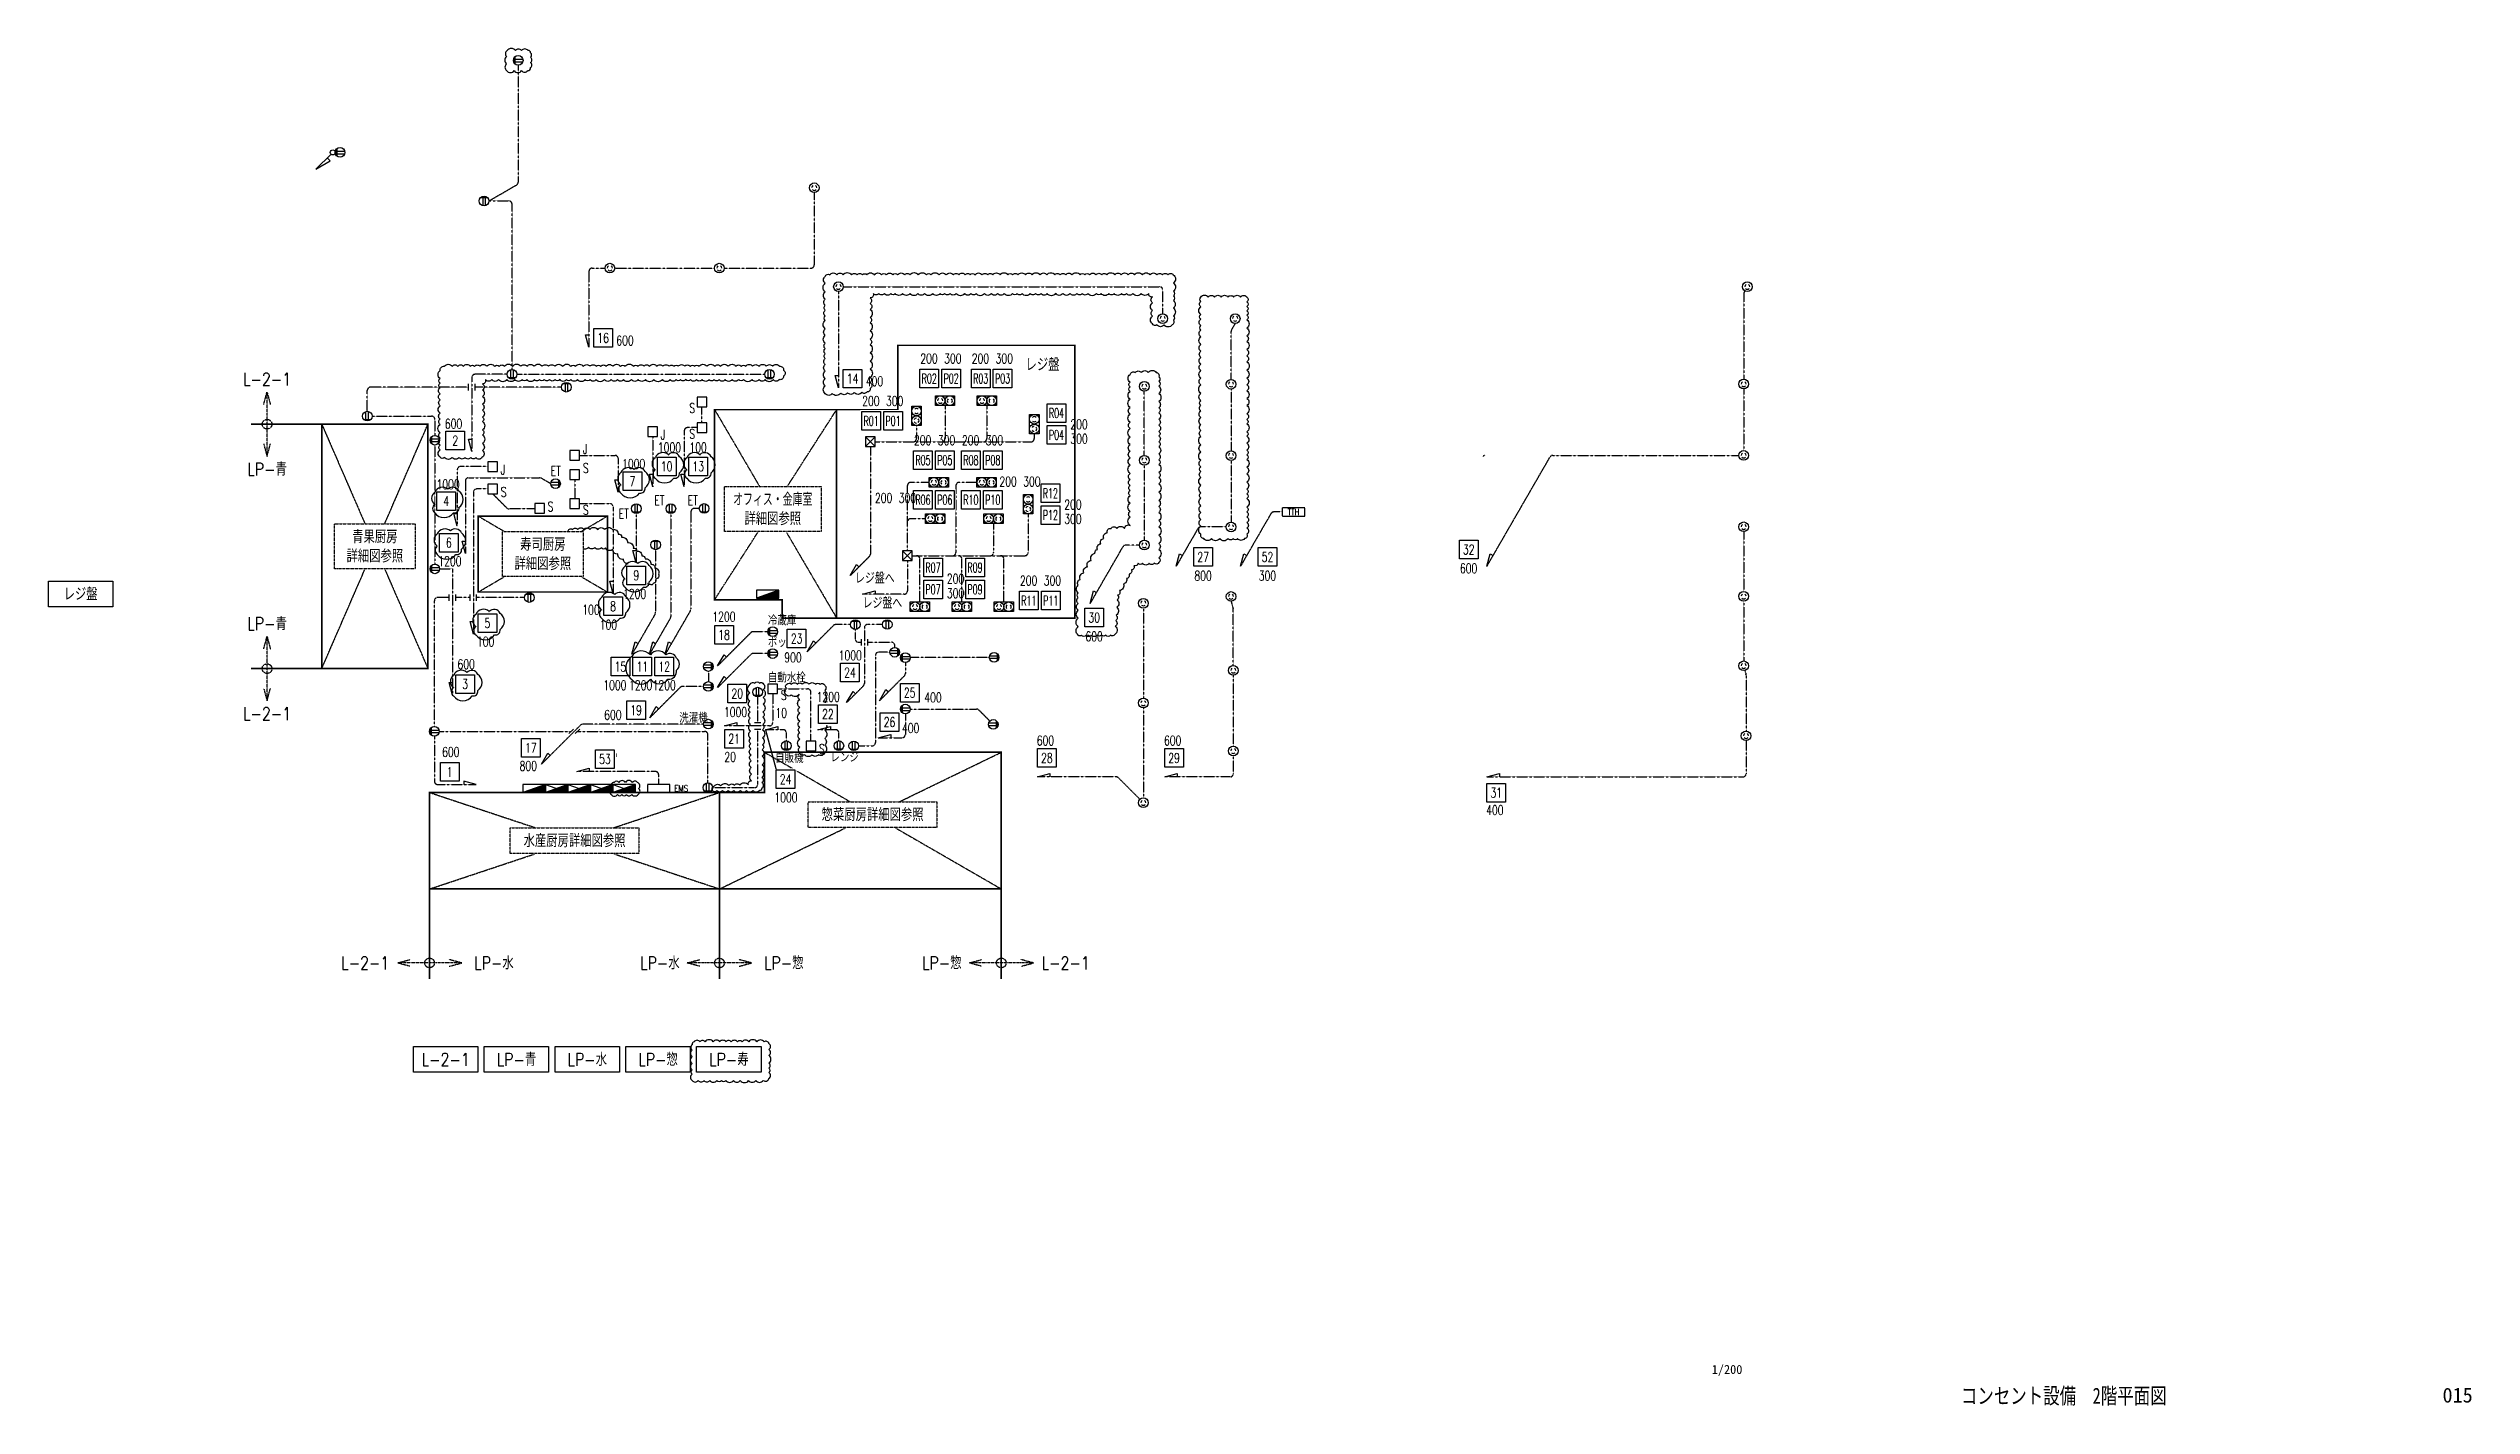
# Model space of a CAD drawing. Header units: millimetres. Extents: x 10577 to 176607, y 1464 to 57550.
# Drawn here: x 101308 to 176607, y 1464 to 43657 of the extents above; entities that cross this region are included whole.
import ezdxf
from ezdxf.enums import TextEntityAlignment as Align

# ---------------------------------------------------------------- set-up
doc = ezdxf.new("R2010")
doc.units = ezdxf.units.MM
doc.header["$LTSCALE"] = 0.2
doc.set_wipeout_variables(frame=1)
for name, pattern in [('CENTER', [50.8, 31.75, -6.35, 6.35, -6.35]), ('HIDDEN', [9.525, 6.35, -3.175]), ('PHANTOM', [63.5, 31.75, -6.35, 6.35, -6.35, 6.35, -6.35])]:
    doc.linetypes.add(name, pattern=pattern)
for name, color, linetype in [('1-回路番号', 4, 'Continuous'), ('1_シンボル', 2, 'Continuous'), ('1_強調文字', 4, 'Continuous'), ('1_文字', 3, 'Continuous'), ('1_配線_1', 1, 'Continuous'), ('1_配線_4', 1, 'CENTER'), ('1_電源区画', 4, 'PHANTOM'), ('枠内記述', 3, 'Continuous')]:
    doc.layers.add(name, color=color, linetype=linetype)
doc.layers.add('1_容量', color=170, linetype='Continuous', plot=False)
doc.layers.add('1_追加変更', color=10, linetype='Continuous', plot=False)
doc.styles.get("Standard").update_dxf_attribs({"font": 'simplex.shx', "width": 0.8, "bigfont": 'extfont2.shx'})
doc.styles.add('ゴシック', font='MS Gothic.ttf', dxfattribs={"height": 4})

msp = doc.modelspace()

# ---------------------------------------------------------------- texts
at = {"layer": '1_シンボル', "color": 7, "width": 0.8}
for s, p in [('TTH', (140000, 29245)), ('EMS', (120971, 20650))]:
    msp.add_text(s, height=200, dxfattribs=at).set_placement(p, align=Align.MIDDLE)
at = {"layer": '1_容量', "width": 0.7}
for s, p in [('200', (126991, 29533)), ('冷蔵庫', (123665, 25720)), ('ポット', (123665, 25042)), ('自動水栓', (123665, 23945)), ('洗濯機', (120911, 22693)), ('10', (123899, 22850)), ('自販機', (123891, 21445)), ('レンジ', (125608, 21467))]:
    msp.add_text(s, height=300, dxfattribs=at).set_placement(p)
at = {"layer": '1_強調文字', "width": 0.8}
for s, p in [('レジ盤', (102308, 26692)), ('L-2-1', (113651, 12225)), ('LP-青', (115851, 12225)), ('LP-水', (118051, 12225)), ('LP-惣', (120251, 12225)), ('LP-寿', (122451, 12225))]:
    msp.add_text(s, height=400, dxfattribs=at).set_placement(p, align=Align.MIDDLE_CENTER)
at = {"layer": '1_文字'}
for s, height, width, p in [('S', 300, 0.7, (121224, 32325)), ('J', 300, 0.7, (120335, 31495)), ('S', 300, 0.7, (121224, 31525)), ('J', 300, 0.7, (117914, 31056)), ('J', 300, 0.7, (115363, 30407)), ('S', 300, 0.7, (117915, 30463)), ('S', 300, 0.7, (115364, 29718)), ('S', 300, 0.7, (116820, 29263)), ('S', 300, 0.7, (117915, 29162)), ('レジ盤へ', 350, 0.8, (126372, 27016)), ('レジ盤へ', 350, 0.8, (126608, 26242)), ('S', 300, 0.7, (124066, 23405)), ('S', 300, 0.7, (125251, 21731))]:
    msp.add_text(s, height=height, dxfattribs=dict(at, width=width)).set_placement(p)
at = {"layer": '1_文字', "width": 0.7}
for p in [(116915, 30524), (120137, 29604), (121172, 29609), (119026, 29192)]:
    msp.add_text('ET', height=300, dxfattribs=at).set_placement(p, align=Align.MIDDLE_LEFT)
at = {"layer": '1_電源区画', "width": 0.8}
for s, p in [('レジ盤', (132200, 33826)), ('L-2-1', (108101, 33375)), ('LP-青', (108101, 30575)), ('LP-青', (108101, 25775)), ('L-2-1', (108101, 22975)), ('L-2-1', (111151, 15225)), ('LP-水', (115151, 15225)), ('LP-水', (120308, 15225)), ('LP-惣', (124158, 15225)), ('LP-惣', (129068, 15225)), ('L-2-1', (132918, 15225))]:
    msp.add_text(s, height=400, dxfattribs=at).set_placement(p, align=Align.MIDDLE_CENTER)
at = {"layer": '枠内記述', "linetype": 'ByBlock', "lineweight": -2, "style": 'ゴシック'}
msp.add_text('1/200', height=280, dxfattribs=at).set_placement((152995, 2447))
at = {"layer": '枠内記述', "linetype": 'ByBlock', "lineweight": -2, "style": 'ゴシック', "width": 0.75}
msp.add_text('コンセント設備\u30002階平面図', height=500, dxfattribs=at).set_placement((163935, 1769), align=Align.MIDDLE_CENTER)
at = {"layer": '枠内記述', "style": 'ゴシック'}
msp.add_text('015', height=460, dxfattribs=at).set_placement((175705, 1558))

# ---------------------------------------------------------------- blocks, each defined once
blk = doc.blocks.new('L-電灯分電盤')
at = {"linetype": 'ByBlock'}
h = blk.add_hatch(dxfattribs=at)
h.set_pattern_fill('LINE', color=0, style=0)
h.set_pattern_definition([(0, (-9550, -23375), (0, 3.175), [])])
h.paths.add_polyline_path([(350, 250), (-350, 0), (350, 0)])
at = {"color": 0, "linetype": 'ByBlock'}
for p, q in [((350, 250), (-350, 0)), ((350, 250), (-350, 250)), ((-350, 250), (-350, 0)), ((-350, 0), (350, 0)), ((350, 0), (350, 250))]:
    blk.add_line(p, q, dxfattribs=at)
blk = doc.blocks.new('B-電灯動力盤 A')
at = {"linetype": 'ByBlock'}
h = blk.add_hatch(dxfattribs=at)
h.set_pattern_fill('LINE', color=0, style=0)
h.set_pattern_definition([(0, (-9500, -23375), (0, 3.175), [])])
h.paths.add_polyline_path([(350, 250), (-350, 0), (350, 0)])
at = {"color": 0, "linetype": 'ByBlock', "lineweight": -2}
blk.add_line((-350, 250), (350, 0), dxfattribs=at)
at = {"color": 0, "linetype": 'ByBlock'}
for p, q in [((350, 250), (-350, 0)), ((350, 250), (-350, 250)), ((-350, 250), (-350, 0)), ((-350, 0), (350, 0)), ((350, 0), (350, 250))]:
    blk.add_line(p, q, dxfattribs=at)
blk = doc.blocks.new('O-ｺﾝｾﾝﾄ抜け止め')
at = {"color": 0, "linetype": 'ByBlock'}
blk.add_circle((0, 0), 150, dxfattribs=at)
for start, end in [(135, 225), (315, 45)]:
    blk.add_arc((0, 0), 80, start, end, dxfattribs=at)
blk = doc.blocks.new('O-ｺﾝｾﾝﾄ引掛け3PE付')
at = {"color": 0, "linetype": 'ByBlock'}
blk.add_circle((0, 150), 150, dxfattribs=at)
for start, end in [(120, 180), (225, 315), (0, 60)]:
    blk.add_arc((0, 150), 80, start, end, dxfattribs=at)
blk = doc.blocks.new('C-ﾌﾟﾙﾎﾞｯｸｽ')
at = {"color": 0, "linetype": 'ByBlock'}
for p, q in [((-150, 150), (150, -150)), ((150, 150), (-150, -150))]:
    blk.add_line(p, q, dxfattribs=at)
blk.add_lwpolyline([(-150, -150), (150, -150), (150, 150), (-150, 150)], close=True, dxfattribs=at)
blk = doc.blocks.new('O-ｺﾝｾﾝﾄW')
at = {"linetype": 'ByBlock'}
blk.add_hatch(color=0, dxfattribs=at).paths.add_polyline_path([(112, 50), (-112, 50, 0.447214)])
at = {"color": 0, "linetype": 'ByBlock'}
for p, q in [((-112, 50), (112, 50)), ((-40, 50), (-40, 295)), ((40, 50), (40, 295))]:
    blk.add_line(p, q, dxfattribs=at)
blk.add_circle((0, 150), 150, dxfattribs=at)
blk = doc.blocks.new('C-ｼﾞｬﾝｸｼｮﾝﾎﾞｯｸｽ')
at = {"color": 0, "linetype": 'ByBlock'}
blk.add_lwpolyline([(-150, -150), (150, -150), (150, 150), (-150, 150)], close=True, dxfattribs=at)
blk = doc.blocks.new('C-立上り')
at = {"color": 0, "linetype": 'ByBlock'}
blk.add_line((54, 54), (521, 521), dxfattribs=at)
blk.add_lwpolyline([(521, 521), (81, 267), (174, 174)], dxfattribs=at)
blk.add_circle((0, 0), 77, dxfattribs=at)

# ---------------------------------------------------------------- linework, layer by layer
at = {"layer": '1_シンボル'}
for points in [[(128133, 31935), (128133, 32535), (128433, 32535), (128433, 31935)], [(128869, 32855), (129469, 32855), (129469, 32555), (128869, 32555)], [(130168, 32855), (130768, 32855), (130768, 32555), (130168, 32555)], [(131793, 31680), (131793, 32280), (132093, 32280), (132093, 31680)], [(128673, 30315), (129273, 30315), (129273, 30015), (128673, 30015)], [(130163, 30315), (130763, 30315), (130763, 30015), (130163, 30015)], [(131603, 29187), (131603, 29787), (131903, 29787), (131903, 29187)], [(128562, 29187), (129162, 29187), (129162, 28887), (128562, 28887)], [(130377, 29185), (130977, 29185), (130977, 28885), (130377, 28885)], [(128087, 26447), (128687, 26447), (128687, 26147), (128087, 26147)], [(129392, 26447), (129992, 26447), (129992, 26147), (129392, 26147)], [(130697, 26447), (131297, 26447), (131297, 26147), (130697, 26147)]]:
    msp.add_lwpolyline(points, close=True, dxfattribs=at)
at = {"layer": '1_シンボル', "color": 7, "linetype": 'HIDDEN'}
for points in [[(139650, 29120), (140350, 29120), (140350, 29370), (139650, 29370)], [(119921, 20525), (120621, 20525), (120621, 20775), (119921, 20775)]]:
    msp.add_lwpolyline(points, close=True, dxfattribs=at)
at = {"layer": '1_強調文字'}
for points in [[(101308, 27092), (103308, 27092), (103308, 26292), (101308, 26292)], [(112651, 12625), (114651, 12625), (114651, 11825), (112651, 11825)], [(114851, 12625), (116851, 12625), (116851, 11825), (114851, 11825)], [(117051, 12625), (119051, 12625), (119051, 11825), (117051, 11825)], [(119251, 12625), (121251, 12625), (121251, 11825), (119251, 11825)], [(121451, 12625), (123451, 12625), (123451, 11825), (121451, 11825)]]:
    msp.add_lwpolyline(points, close=True, dxfattribs=at)
at = {"layer": '1_追加変更'}
for points in [[(115547, 42968, 0.520567), (115782, 42968, 0.520567), (116013, 42968, 0.520567), (116198, 42968, 0.520567), (116287, 43062, 0.520567), (116287, 43218, 0.520567), (116287, 43382, 0.520567), (116287, 43523, 0.520567), (116213, 43589, 0.520567), (116005, 43589, 0.520567), (115822, 43589, 0.520567), (115561, 43589, 0.520567), (115547, 43409, 0.520567), (115547, 43176, 0.520567)], [(121311, 11572, 0.520567), (121500, 11572, 0.520567), (121678, 11572, 0.520567), (121861, 11572, 0.520567), (122076, 11572, 0.520567), (122220, 11572, 0.520567), (122360, 11572, 0.520567), (122600, 11572, 0.520567), (122805, 11572, 0.520567), (123064, 11572, 0.520567), (123288, 11572, 0.520567), (123521, 11572, 0.520567), (123699, 11629, 0.520567), (123699, 11817, 0.520567), (123699, 11955, 0.520567), (123699, 12110, 0.520567), (123699, 12346, 0.520567), (123699, 12532, 0.520567), (123699, 12723, 0.520567), (123549, 12771, 0.520567), (123323, 12771, 0.520567), (123071, 12771, 0.520567), (122863, 12771, 0.520567), (122719, 12771, 0.520567), (122522, 12771, 0.520567), (122364, 12771, 0.520567), (122167, 12771, 0.520567), (121967, 12771, 0.520567), (121711, 12771, 0.520567), (121556, 12771, 0.520567), (121371, 12771, 0.520567), (121311, 12680, 0.520567), (121311, 12513, 0.520567), (121311, 12317, 0.520567), (121311, 12096, 0.520567), (121311, 11905, 0.520567), (121311, 11768, 0.520567)]]:
    msp.add_lwpolyline(points, format="xyb", close=True, dxfattribs=at)
for points in [[(117456, 28184, -0.520567), (117456, 28413, -0.520567), (117456, 28664, -0.520567), (117596, 28702, -0.520567), (117752, 28702, -0.520567), (117949, 28702, -0.520567), (118135, 28702, -0.520567), (118374, 28702, -0.520567), (118598, 28702, -0.520567), (118831, 28702, -0.520567), (119013, 28554, -0.520567), (119118, 28458, -0.520567), (119297, 28293, -0.520567), (119483, 28120, -0.520567), (119587, 28025, -0.520567), (119743, 27881, -0.520567), (119846, 27786, -0.520567), (120026, 27619, -0.520567), (120154, 27501, -0.520567), (120268, 27320, -0.520567), (120174, 27157, -0.520567), (120097, 27023, -0.520567), (120018, 26989, -0.520567), (119883, 27116, -0.520567), (119733, 27256, -0.520567), (119598, 27383, -0.520567), (119430, 27541, -0.520567), (119316, 27647, -0.520567), (119179, 27775, -0.520567), (119004, 27940, -0.520567), (118848, 28086, -0.520567), (118619, 28126, -0.520567), (118483, 28133, -0.520567), (118284, 28143, -0.520567), (118093, 28152, -0.520567), (117830, 28166, -0.520567), (117632, 28176, -0.520567), (117456, 28184, -0.520567)], [(124239, 23550, -0.520567), (124239, 23763, -0.520567), (124251, 23889, -0.520567), (124397, 23889, -0.520567), (124578, 23889, -0.520567), (124734, 23889, -0.520567), (124942, 23889, -0.520567), (125141, 23889, -0.520567), (125290, 23889, -0.520567), (125430, 23856, -0.520567), (125430, 23696, -0.520567), (125430, 23560, -0.520567), (125430, 23327, -0.520567), (125430, 23187, -0.520567), (125430, 23053, -0.520567), (125430, 22898, -0.520567), (125430, 22714, -0.520567), (125430, 22465, -0.520567), (125430, 22203, -0.520567), (125430, 21996, -0.520567), (125430, 21761, -0.520567), (125234, 21699, -0.520567), (125034, 21699, -0.520567), (124810, 21698, -0.520567), (124653, 21775, -0.520567), (124653, 21932, -0.520567), (124653, 22187, -0.520567), (124653, 22388, -0.520567), (124653, 22551, -0.520567), (124653, 22740, -0.520567), (124653, 22993, -0.520567), (124653, 23169, -0.520567), (124653, 23414, -0.520567), (124640, 23580, -0.520567), (124384, 23561, -0.520567), (124239, 23550, -0.520567)]]:
    msp.add_lwpolyline(points, format="xyb", dxfattribs=at)
at = {"layer": '1_配線_1'}
for p, q in [((114365, 33025), (114365, 33225)), ((114565, 33025), (114565, 33225)), ((113765, 26485), (113765, 26685)), ((113965, 26485), (113965, 26685)), ((126562, 25295), (126562, 25095)), ((126762, 25295), (126762, 25095)), ((117478, 22354), (117620, 22496)), ((117678, 22354), (117820, 22496))]:
    msp.add_line(p, q, dxfattribs=at)
for points in [[(118104, 34366), (118001, 34752), (118104, 34752)], [(125858, 33100), (125754, 33486), (125858, 33486)], [(114465, 31125), (114361, 31511), (114465, 31511)], [(119014, 29859), (118911, 30245), (119014, 30245)], [(121065, 30032), (120961, 30419), (121065, 30419)], [(114263, 27951), (114160, 28337), (114263, 28337)], [(119576, 27665), (119472, 28052), (119576, 28052)], [(136351, 27557), (136454, 27943), (136544, 27892)], [(126222, 27266), (126422, 27612), (126495, 27539)], [(118853, 26704), (118749, 27090), (118853, 27090)], [(126608, 26692), (126995, 26796), (126995, 26692)], [(124883, 24896), (125083, 25243), (125156, 25170)], [(122104, 24463), (122304, 24809), (122377, 24736)], [(122104, 23784), (122304, 24131), (122377, 24058)], [(113865, 23553), (113761, 23940), (113865, 23940)], [(126111, 23317), (126311, 23663), (126384, 23590)], [(127134, 23377), (127334, 23724), (127408, 23650)], [(119997, 22849), (120197, 23195), (120270, 23122)], [(122315, 22597), (122701, 22700), (122701, 22597)], [(123589, 22477), (123976, 22581), (123976, 22477)], [(125221, 22477), (125607, 22581), (125607, 22477)], [(127096, 22228), (127482, 22331), (127482, 22228)], [(116626, 21402), (116826, 21748), (116899, 21675)], [(118556, 21637), (118942, 21740), (118942, 21637)], [(132044, 21007), (132431, 21111), (132431, 21007)], [(135998, 21007), (136384, 21111), (136384, 21007)], [(146009, 21007), (146395, 21111), (146395, 21007)], [(114601, 20775), (114215, 20878), (114215, 20775)]]:
    msp.add_lwpolyline(points, dxfattribs=at)
at = {"layer": '1_配線_4'}
for p, q in [((115905, 43135), (115905, 39499)), ((114993, 38915), (115855, 39413)), ((125105, 39175), (125105, 36927)), ((114993, 38915), (115615, 38915)), ((115715, 33675), (115715, 38815)), ((118104, 36727), (118104, 34366)), ((118204, 36827), (118604, 36827)), ((118904, 36827), (122004, 36827)), ((122304, 36827), (125005, 36827)), ((126008, 36250), (135835, 36250)), ((135935, 35408), (135935, 36150)), ((125858, 36100), (125858, 33100)), ((153988, 36024), (153988, 33372)), ((154028, 36120), (154001, 36074)), ((138059, 33367), (138059, 34861)), ((138186, 35108), (138072, 34911)), ((114465, 33425), (114465, 31125)), ((115565, 33525), (114565, 33525)), ((115865, 33525), (123565, 33525)), ((111215, 32375), (111215, 33025)), ((114365, 33125), (111315, 33125)), ((117250, 33125), (114565, 33125)), ((121615, 32017), (121615, 32517)), ((129169, 32555), (129169, 31527)), ((130468, 32555), (130468, 31527)), ((135362, 31003), (135362, 33000)), ((138059, 33067), (138059, 31148)), ((153988, 33072), (153988, 31154)), ((111365, 32225), (113215, 32225)), ((113315, 32125), (113315, 31627)), ((121065, 31767), (121065, 30032)), ((121465, 31867), (121165, 31867)), ((128283, 31935), (128283, 31527)), ((131943, 31680), (131943, 31527)), ((113315, 31327), (113315, 27627)), ((117814, 31006), (118914, 31006)), ((119014, 30906), (119014, 29859)), ((126850, 31277), (126850, 27935)), ((127000, 31427), (131843, 31427)), ((148057, 31004), (153838, 31004)), ((114963, 30657), (114113, 30657)), ((114363, 30309), (116569, 30309)), ((116915, 30124), (116619, 30295)), ((117664, 30255), (117664, 29654)), ((128673, 30165), (128103, 30165)), ((130163, 30165), (129608, 30165)), ((135362, 30703), (135362, 28367)), ((138059, 30848), (138059, 28930)), ((114513, 29860), (114513, 25451)), ((114963, 29960), (114613, 29960)), ((115113, 29810), (115554, 29369)), ((118853, 29404), (118853, 26704)), ((128003, 28037), (128003, 30065)), ((129508, 30065), (129508, 27987)), ((116419, 29340), (115625, 29340)), ((119576, 29200), (119576, 27665)), ((120650, 29200), (120650, 26001)), ((121274, 29255), (121274, 26233)), ((121534, 29355), (121374, 29355)), ((128562, 29037), (128103, 29037)), ((130677, 28885), (130677, 27985)), ((131753, 29187), (131753, 27987)), ((137028, 28730), (136351, 27557)), ((137909, 28780), (137115, 28780)), ((139297, 29195), (138351, 27557)), ((139650, 29245), (139383, 29245)), ((153988, 28635), (153988, 26774)), ((126821, 27865), (126222, 27266)), ((128153, 27887), (131653, 27887)), ((135212, 28217), (134789, 28217)), ((113465, 27477), (113865, 27477)), ((113865, 27477), (113865, 23553)), ((128003, 27737), (128003, 26792)), ((128387, 26447), (128387, 27787)), ((129692, 26447), (129692, 27787)), ((130997, 26447), (130997, 27787)), ((113301, 22575), (113301, 26485)), ((113765, 26585), (113401, 26585)), ((114413, 26585), (113965, 26585)), ((116100, 26585), (114613, 26585)), ((127903, 26692), (126608, 26692)), ((138059, 26469), (138122, 26232)), ((153988, 26474), (153988, 24613)), ((120164, 26079), (119437, 24820)), ((120636, 25951), (119983, 24820)), ((121260, 26183), (120473, 24820)), ((126232, 25745), (125773, 25745)), ((126662, 25647), (126662, 23909)), ((127224, 25747), (126762, 25747)), ((135332, 26257), (135333, 23457)), ((138126, 24472), (138126, 26206)), ((123665, 25523), (123206, 25523)), ((126382, 25595), (126382, 25295)), ((126482, 25195), (126562, 25195)), ((126762, 25195), (127508, 25195)), ((127458, 24885), (127106, 24885)), ((127608, 25035), (127608, 25095)), ((121815, 24290), (121815, 23970)), ((123665, 24845), (123206, 24845)), ((127134, 23377), (127907, 24150)), ((127936, 24565), (127936, 24220)), ((130545, 24726), (128086, 24726)), ((138126, 24172), (138126, 21966)), ((154027, 24318), (154058, 24200)), ((154062, 24174), (154062, 22436)), ((123815, 23597), (123815, 22697)), ((123965, 23747), (124900, 23747)), ((125000, 22123), (125000, 23647)), ((126632, 23838), (126111, 23317)), ((121664, 22650), (117915, 22650)), ((123715, 22597), (122315, 22597)), ((127936, 22967), (127936, 22328)), ((128086, 23117), (130149, 23117)), ((130562, 22746), (130220, 23088)), ((135332, 23157), (135333, 20357)), ((117749, 22425), (121700, 22425)), ((121800, 20825), (121800, 22325)), ((123347, 22497), (123347, 20775)), ((124139, 22477), (123589, 22477)), ((124239, 22127), (124239, 22377)), ((125771, 22477), (125221, 22477)), ((126483, 21975), (126906, 21975)), ((127096, 22228), (127836, 22228)), ((154062, 22136), (154062, 21107)), ((120171, 21175), (117724, 21175)), ((138126, 21666), (138126, 21107)), ((120271, 20775), (120271, 21075)), ((121950, 20675), (123247, 20675)), ((134491, 21007), (132044, 21007)), ((135227, 20313), (134562, 20978)), ((138026, 21007), (135998, 21007)), ((146009, 21007), (153962, 21007))]:
    msp.add_line(p, q, dxfattribs=at)
for centre, start, end in [((115805, 39499), 300, 0), ((115615, 38815), 0, 90), ((125005, 36927), 270, 0), ((118204, 36727), 90, 180), ((135835, 36150), 0, 90), ((154088, 36024), 150, 180), ((138159, 34861), 150, 180), ((114565, 33425), 90, 180), ((111315, 33025), 90, 180), ((113215, 32125), 0, 90), ((121165, 31767), 90, 180), ((118914, 30906), 0, 90), ((128183, 31527), 270, 0), ((129069, 31527), 270, 0), ((130368, 31527), 270, 0), ((131843, 31527), 270, 0), ((145959, 30904), 90, 135), ((148057, 30904), 90, 150), ((114113, 30557), 90, 180), ((116569, 30209), 60, 90), ((128103, 30065), 90, 180), ((129608, 30065), 90, 180), ((114613, 29860), 90, 180), ((115625, 29440), 225, 270), ((121374, 29255), 90, 180), ((128103, 28937), 90, 180), ((137115, 28680), 90, 150), ((139383, 29145), 90, 150), ((126750, 27935), 315, 0), ((128287, 27787), 0, 90), ((129408, 27987), 270, 0), ((129592, 27787), 0, 90), ((130577, 27985), 270, 0), ((130897, 27787), 0, 90), ((131653, 27987), 270, 0), ((134789, 28117), 90, 150), ((113401, 26485), 90, 180), ((127903, 26792), 270, 0), ((120077, 26129), 330, 0), ((120550, 26001), 330, 0), ((121174, 26233), 330, 0), ((125773, 25645), 90, 135), ((126762, 25647), 90, 180), ((138026, 26206), 0, 15), ((123206, 25423), 90, 135), ((126482, 25295), 180, 270), ((127106, 24785), 90, 180), ((127508, 25095), 0, 90), ((123206, 24745), 90, 135), ((127836, 24220), 315, 0), ((153962, 24174), 0, 15), ((124900, 23647), 0, 90), ((126562, 23909), 315, 0), ((117915, 22550), 90, 135), ((123715, 22697), 270, 0), ((130149, 23017), 45, 90), ((121700, 22325), 0, 90), ((124139, 22377), 0, 90), ((127836, 22328), 270, 0), ((120171, 21075), 0, 90), ((138026, 21107), 270, 0), ((153962, 21107), 270, 0), ((123247, 20775), 270, 0), ((134491, 20907), 45, 90)]:
    msp.add_arc(centre, 100, start, end, dxfattribs=at)
at = {"layer": '1_電源区画'}
for p, q in [((108101, 30975), (108101, 32975)), ((122009, 32427), (125800, 25947)), ((122009, 26517), (125800, 32426)), ((109800, 31975), (113101, 24375)), ((109800, 24375), (113101, 31975)), ((108101, 23375), (108101, 25375)), ((122163, 17525), (130918, 21775)), ((123558, 21775), (130918, 17525)), ((113151, 17525), (122163, 20525)), ((113151, 20525), (122163, 17525)), ((114151, 15225), (112151, 15225)), ((123158, 15225), (121158, 15225)), ((131918, 15225), (129918, 15225))]:
    msp.add_line(p, q, dxfattribs=at)
for points in [[(107997, 32589), (108101, 32975), (108204, 32589)], [(107997, 31361), (108101, 30975), (108204, 31361)], [(107997, 24988), (108101, 25375), (108204, 24988)], [(107997, 23761), (108101, 23375), (108204, 23761)], [(112537, 15121), (112151, 15225), (112537, 15328)], [(113765, 15121), (114151, 15225), (113765, 15328)], [(121545, 15121), (121158, 15225), (121545, 15328)], [(122772, 15121), (123158, 15225), (122772, 15328)], [(130304, 15121), (129918, 15225), (130304, 15328)], [(131532, 15121), (131918, 15225), (131532, 15328)]]:
    msp.add_lwpolyline(points, dxfattribs=at)
at = {"layer": '1_電源区画', "const_width": 50}
for points in [[(124108, 26517), (124108, 25947), (125800, 25947), (125800, 32426), (122009, 32427), (122009, 26517), (124108, 26517)], [(109800, 24375), (113101, 24375), (113101, 31975), (109800, 31975)], [(113151, 20525), (122163, 20525), (122163, 17525), (113151, 17525)]]:
    msp.add_lwpolyline(points, close=True, dxfattribs=at)
at = {"layer": '1_電源区画', "linetype": 'PHANTOM', "const_width": 50}
msp.add_lwpolyline([(118677, 26757), (114665, 26757), (114665, 29117), (118677, 29117)], close=True, dxfattribs=at)
at = {"layer": '1_電源区画', "const_width": 50}
msp.add_lwpolyline([(122158, 20525), (123558, 20525), (123558, 21775), (130918, 21775), (130918, 17525), (122163, 17525), (122163, 20525)], dxfattribs=at)
at = {"layer": '1_電源区画'}
for centre in [(108101, 31975), (108101, 24375), (113151, 15225), (122158, 15225), (130918, 15225)]:
    msp.add_circle(centre, 150, dxfattribs=at)

# ---------------------------------------------------------------- block references
at = {"layer": '1_シンボル'}
for name, p, rotation in [('O-ｺﾝｾﾝﾄW', (115755, 43285), 270), ('O-ｺﾝｾﾝﾄW', (110220, 40425), 270), ('O-ｺﾝｾﾝﾄW', (114843, 39065), 180), ('O-ｺﾝｾﾝﾄW', (117400, 33275), 180), ('O-ｺﾝｾﾝﾄ抜け止め', (128283, 32385), 90), ('O-ｺﾝｾﾝﾄW', (113165, 31477), 270), ('O-ｺﾝｾﾝﾄ抜け止め', (131943, 32130), 90), ('O-ｺﾝｾﾝﾄW', (117215, 30124), 90), ('O-ｺﾝｾﾝﾄ抜け止め', (131753, 29637), 90), ('O-ｺﾝｾﾝﾄW', (120177, 28373), 180), ('O-ｺﾝｾﾝﾄW', (113165, 27477), 270), ('O-ｺﾝｾﾝﾄW', (116250, 26735), 180), ('O-ｺﾝｾﾝﾄW', (123665, 25522), 269.9999999999999), ('O-ｺﾝｾﾝﾄW', (127374, 25897), 180), ('O-ｺﾝｾﾝﾄW', (123665, 24843), 269.9999999999999), ('O-ｺﾝｾﾝﾄW', (127786, 24715), 270), ('O-ｺﾝｾﾝﾄW', (130845, 24726), 89.99999999999999), ('O-ｺﾝｾﾝﾄW', (121965, 24440), 89.99999999999999), ('O-ｺﾝｾﾝﾄW', (121965, 23820), 89.99999999999999), ('O-ｺﾝｾﾝﾄW', (121965, 22650), 89.99999999999999), ('O-ｺﾝｾﾝﾄW', (127786, 23117), 270), ('O-ｺﾝｾﾝﾄW', (130818, 22640), 89.99999999999999), ('O-ｺﾝｾﾝﾄW', (113151, 22425), 270)]:
    msp.add_blockref(name, p, dxfattribs=dict(at, rotation=rotation))
at = {"layer": '1_シンボル', "linetype": 'ByBlock', "rotation": 180}
msp.add_blockref('C-立上り', (110143, 40425), dxfattribs=at)
at = {"layer": '1_シンボル', "lineweight": -2}
for p in [(125105, 39175), (118754, 36677), (122154, 36677), (125858, 36100), (154103, 36100), (135935, 35108), (138186, 35108), (135362, 33000), (138059, 33067), (153988, 33072), (129019, 32555), (130318, 32555), (135362, 30703), (138059, 30848), (153988, 30854), (128823, 30015), (130313, 30015), (128712, 28887), (130527, 28885), (138059, 28630), (153988, 28635), (135362, 28067), (128237, 26147), (129542, 26147), (130847, 26147), (135333, 26257), (138059, 26469), (153988, 26474), (138126, 24172), (153988, 24313), (135333, 23157), (138126, 21666), (154062, 22136), (135333, 20057)]:
    msp.add_blockref('O-ｺﾝｾﾝﾄ引掛け3PE付', p, dxfattribs=at)
at = {"layer": '1_シンボル'}
for name, p in [('O-ｺﾝｾﾝﾄW', (115715, 33375)), ('O-ｺﾝｾﾝﾄW', (123715, 33375)), ('C-ｼﾞｬﾝｸｼｮﾝﾎﾞｯｸｽ', (121615, 32667)), ('O-ｺﾝｾﾝﾄ抜け止め', (129319, 32705)), ('O-ｺﾝｾﾝﾄ抜け止め', (130618, 32705)), ('O-ｺﾝｾﾝﾄW', (111215, 32075)), ('C-ｼﾞｬﾝｸｼｮﾝﾎﾞｯｸｽ', (120085, 31745)), ('C-ｼﾞｬﾝｸｼｮﾝﾎﾞｯｸｽ', (121615, 31867)), ('C-ｼﾞｬﾝｸｼｮﾝﾎﾞｯｸｽ', (117664, 31006)), ('C-ｼﾞｬﾝｸｼｮﾝﾎﾞｯｸｽ', (115113, 30657)), ('C-ｼﾞｬﾝｸｼｮﾝﾎﾞｯｸｽ', (117664, 30405)), ('O-ｺﾝｾﾝﾄ抜け止め', (129123, 30165)), ('O-ｺﾝｾﾝﾄ抜け止め', (130613, 30165)), ('C-ｼﾞｬﾝｸｼｮﾝﾎﾞｯｸｽ', (115113, 29960)), ('C-ｼﾞｬﾝｸｼｮﾝﾎﾞｯｸｽ', (116569, 29355)), ('C-ｼﾞｬﾝｸｼｮﾝﾎﾞｯｸｽ', (117664, 29504)), ('O-ｺﾝｾﾝﾄW', (120649, 29200)), ('O-ｺﾝｾﾝﾄW', (121684, 29205)), ('O-ｺﾝｾﾝﾄ抜け止め', (129012, 29037)), ('O-ｺﾝｾﾝﾄ抜け止め', (130827, 29035)), ('O-ｺﾝｾﾝﾄ抜け止め', (128537, 26297)), ('O-ｺﾝｾﾝﾄ抜け止め', (129842, 26297)), ('O-ｺﾝｾﾝﾄ抜け止め', (131147, 26297)), ('O-ｺﾝｾﾝﾄW', (123347, 23495)), ('C-ｼﾞｬﾝｸｼｮﾝﾎﾞｯｸｽ', (123815, 23747)), ('O-ｺﾝｾﾝﾄW', (124239, 21827)), ('C-ｼﾞｬﾝｸｼｮﾝﾎﾞｯｸｽ', (125000, 21973)), ('O-ｺﾝｾﾝﾄW', (125871, 21827)), ('B-電灯動力盤 A', (117099, 20525)), ('B-電灯動力盤 A', (117799, 20525)), ('B-電灯動力盤 A', (118499, 20525)), ('B-電灯動力盤 A', (119199, 20525)), ('O-ｺﾝｾﾝﾄW', (121800, 20525))]:
    msp.add_blockref(name, p, dxfattribs=at)
at = {"layer": '1_シンボル', "lineweight": -2, "rotation": 90}
for p in [(128433, 32085), (132093, 31830), (131903, 29337)]:
    msp.add_blockref('O-ｺﾝｾﾝﾄ引掛け3PE付', p, dxfattribs=at)
at = {"layer": '1_シンボル', "lineweight": -3}
for p in [(126850, 31427), (128003, 27887)]:
    msp.add_blockref('C-ﾌﾟﾙﾎﾞｯｸｽ', p, dxfattribs=at)
at = {"layer": '1_シンボル', "linetype": 'ByBlock', "lineweight": -2}
for p in [(123658, 26567), (116399, 20525)]:
    msp.add_blockref('L-電灯分電盤', p, dxfattribs=at)
at = {"layer": '1_シンボル', "linetype": 'Continuous'}
for p, rotation in [((126382, 25895), 180), ((127758, 24885), 89.99999999999999)]:
    msp.add_blockref('O-ｺﾝｾﾝﾄW', p, dxfattribs=dict(at, rotation=rotation))
msp.add_blockref('O-ｺﾝｾﾝﾄW', (126333, 21825), dxfattribs=at)

msp.set_redraw_order([(e.dxf.handle, doc.entitydb.next_handle()) for e in msp.query("TEXT MTEXT ATTDEF DIMENSION ARC_DIMENSION")])  # texts and dimensions are drawn at this point

# ---------------------------------------------------------------- wipeouts: each hides what was drawn before it
for points in [[(145103, 28417), (145783, 28417), (145783, 27737), (145103, 27737)], [(132114, 26831), (132794, 26831), (132794, 26151), (132114, 26151)]]:
    msp.add_wipeout(points)

# ---------------------------------------------------------------- next in the draw order: linework, layer by layer
at = {"layer": '1-回路番号'}
for points in [[(145153, 28367), (145733, 28367), (145733, 27787), (145153, 27787)], [(132164, 26781), (132744, 26781), (132744, 26201), (132164, 26201)]]:
    msp.add_lwpolyline(points, close=True, dxfattribs=at)
at = {"layer": '1_配線_1'}
msp.add_lwpolyline([(146009, 27557), (146113, 27943), (146202, 27892)], dxfattribs=at)
at = {"layer": '1_配線_4'}
msp.add_line((146009, 27557), (147970, 30954), dxfattribs=at)

# ---------------------------------------------------------------- next in the draw order: texts
at = {"layer": '1-回路番号'}
for s, width, p in [('32', 0.7, (145443, 28077)), ('P11', 0.6, (132454, 26491))]:
    msp.add_text(s, height=300, dxfattribs=dict(at, width=width)).set_placement(p, align=Align.MIDDLE)
at = {"layer": '1_容量', "width": 0.7}
msp.add_text('600', height=300, dxfattribs=at).set_placement((145170, 27343))

# ---------------------------------------------------------------- next in the draw order: wipeouts: each hides what was drawn before it
for points in [[(118204, 34996), (118884, 34996), (118884, 34316), (118204, 34316)], [(113610, 31805), (114290, 31805), (114290, 31125), (113610, 31125)], [(121160, 31002), (121840, 31002), (121840, 30322), (121160, 30322)], [(119114, 30539), (119794, 30539), (119794, 29859), (119114, 29859)], [(122297, 30056), (125337, 30056), (125337, 28616), (122297, 28616)], [(110180, 28895), (112720, 28895), (112720, 27455), (110180, 27455)], [(136851, 28188), (137531, 28188), (137531, 27508), (136851, 27508)], [(138851, 28188), (139531, 28188), (139531, 27508), (138851, 27508)], [(128456, 27179), (129136, 27179), (129136, 26499), (128456, 26499)], [(129761, 27179), (130441, 27179), (130441, 26499), (129761, 26499)], [(118513, 26654), (119193, 26654), (119193, 25974), (118513, 25974)], [(114609, 26131), (115289, 26131), (115289, 25451), (114609, 25451)], [(121962, 25763), (122642, 25763), (122642, 25083), (121962, 25083)], [(113915, 24233), (114595, 24233), (114595, 23553), (113915, 23553)], [(119423, 24777), (120103, 24777), (120103, 24097), (119423, 24097)], [(125875, 24592), (126555, 24592), (126555, 23912), (125875, 23912)], [(127731, 23966), (128411, 23966), (128411, 23286), (127731, 23286)], [(125190, 23302), (125870, 23302), (125870, 22622), (125190, 22622)], [(115958, 22253), (116638, 22253), (116638, 21573), (115958, 21573)], [(118260, 21905), (118940, 21905), (118940, 21225), (118260, 21225)], [(131994, 21937), (132674, 21937), (132674, 21257), (131994, 21257)], [(135948, 21937), (136628, 21937), (136628, 21257), (135948, 21257)], [(145959, 20857), (146639, 20857), (146639, 20177), (145959, 20177)], [(124899, 20254), (128939, 20254), (128939, 19414), (124899, 19414)], [(115637, 19445), (119677, 19445), (119677, 18605), (115637, 18605)]]:
    msp.add_wipeout(points)

# ---------------------------------------------------------------- next in the draw order: linework, layer by layer
at = {"layer": '1-回路番号'}
for points in [[(118254, 34946), (118834, 34946), (118834, 34366), (118254, 34366)], [(113660, 31755), (114240, 31755), (114240, 31175), (113660, 31175)], [(121210, 30952), (121790, 30952), (121790, 30372), (121210, 30372)], [(119164, 30489), (119744, 30489), (119744, 29909), (119164, 29909)], [(136901, 28138), (137481, 28138), (137481, 27558), (136901, 27558)], [(138901, 28138), (139481, 28138), (139481, 27558), (138901, 27558)], [(128506, 27129), (129086, 27129), (129086, 26549), (128506, 26549)], [(129811, 27129), (130391, 27129), (130391, 26549), (129811, 26549)], [(118563, 26604), (119143, 26604), (119143, 26024), (118563, 26024)], [(114659, 26081), (115239, 26081), (115239, 25501), (114659, 25501)], [(122012, 25713), (122592, 25713), (122592, 25133), (122012, 25133)], [(113965, 24183), (114545, 24183), (114545, 23603), (113965, 23603)], [(119473, 24727), (120053, 24727), (120053, 24147), (119473, 24147)], [(125925, 24542), (126505, 24542), (126505, 23962), (125925, 23962)], [(127781, 23916), (128361, 23916), (128361, 23336), (127781, 23336)], [(125240, 23252), (125820, 23252), (125820, 22672), (125240, 22672)], [(116008, 22203), (116588, 22203), (116588, 21623), (116008, 21623)], [(118310, 21855), (118890, 21855), (118890, 21275), (118310, 21275)], [(132044, 21887), (132624, 21887), (132624, 21307), (132044, 21307)], [(135998, 21887), (136578, 21887), (136578, 21307), (135998, 21307)], [(146009, 20807), (146589, 20807), (146589, 20227), (146009, 20227)]]:
    msp.add_lwpolyline(points, close=True, dxfattribs=at)
at = {"layer": '1_追加変更'}
for points in [[(137120, 35928, -0.520567), (137348, 35928, -0.520567), (137547, 35928, -0.520567), (137751, 35928, -0.520567), (137964, 35928, -0.520567), (138138, 35928, -0.520567), (138353, 35928, -0.520567), (138553, 35922, -0.520567), (138553, 35775, -0.520567), (138553, 35637, -0.520567), (138553, 35495, -0.520567), (138553, 35361, -0.520567), (138553, 35221, -0.520567), (138553, 34963, -0.520567), (138553, 34720, -0.520567), (138553, 34550, -0.520567), (138553, 34293, -0.520567), (138553, 34102, -0.520567), (138553, 33918, -0.520567), (138553, 33651, -0.520567), (138553, 33405, -0.520567), (138553, 33203, -0.520567), (138553, 33016, -0.520567), (138553, 32775, -0.520567), (138553, 32556, -0.520567), (138553, 32299, -0.520567), (138553, 32123, -0.520567), (138553, 31985, -0.520567), (138553, 31739, -0.520567), (138553, 31599, -0.520567), (138553, 31383, -0.520567), (138553, 31168, -0.520567), (138553, 31020, -0.520567), (138553, 30881, -0.520567), (138553, 30634, -0.520567), (138553, 30429, -0.520567), (138553, 30174, -0.520567), (138553, 29959, -0.520567), (138553, 29810, -0.520567), (138553, 29661, -0.520567), (138553, 29397, -0.520567), (138553, 29248, -0.520567), (138553, 29094, -0.520567), (138553, 28915, -0.520567), (138553, 28748, -0.520567), (138553, 28554, -0.520567), (138472, 28416, -0.520567), (138263, 28416, -0.520567), (138126, 28416, -0.520567), (137967, 28416, -0.520567), (137708, 28416, -0.520567), (137451, 28416, -0.520567), (137212, 28416, -0.520567), (137120, 28553, -0.520567), (137120, 28804, -0.520567), (137120, 29011, -0.520567), (137120, 29233, -0.520567), (137120, 29441, -0.520567), (137120, 29679, -0.520567), (137120, 29838, -0.520567), (137120, 30075, -0.520567), (137120, 30316, -0.520567), (137120, 30501, -0.520567), (137120, 30649, -0.520567), (137120, 30857, -0.520567), (137120, 31109, -0.520567), (137120, 31335, -0.520567), (137120, 31595, -0.520567), (137120, 31779, -0.520567), (137120, 31958, -0.520567), (137120, 32184, -0.520567), (137120, 32385, -0.520567), (137120, 32561, -0.520567), (137120, 32705, -0.520567), (137120, 32935, -0.520567), (137120, 33195, -0.520567), (137120, 33407, -0.520567), (137120, 33640, -0.520567), (137120, 33842, -0.520567), (137120, 34053, -0.520567), (137120, 34245, -0.520567), (137120, 34457, -0.520567), (137120, 34692, -0.520567), (137120, 34903, -0.520567), (137120, 35044, -0.520567), (137120, 35243, -0.520567), (137120, 35387, -0.520567), (137120, 35628, -0.520567), (137120, 35789, -0.520567)], [(114591, 25425, 0.520567), (115170, 25425, 0.520567), (115345, 25591, 0.520567), (115345, 26094, 0.520567), (115000, 26155, 0.520567), (114591, 26062, 0.520567), (114591, 25684, 0.520567)], [(113897, 23528, 0.520567), (114476, 23528, 0.520567), (114651, 23694, 0.520567), (114651, 24197, 0.520567), (114306, 24258, 0.520567), (113897, 24165, 0.520567), (113897, 23787, 0.520567)], [(118800, 20460, 0.520567), (118988, 20460, 0.520567), (119130, 20460, 0.520567), (119268, 20460, 0.520567), (119436, 20460, 0.520567), (119651, 20483, 0.520567), (119651, 20641, 0.520567), (119612, 20839, 0.520567), (119459, 20839, 0.520567), (119238, 20839, 0.520567), (119030, 20839, 0.520567), (118885, 20839, 0.520567), (118800, 20704, 0.520567)]]:
    msp.add_lwpolyline(points, format="xyb", close=True, dxfattribs=at)
at = {"layer": '1_配線_1'}
for p, q in [((114413, 26485), (114413, 26685)), ((114613, 26485), (114613, 26685))]:
    msp.add_line(p, q, dxfattribs=at)
for points in [[(120085, 30032), (119981, 30419), (120085, 30419)], [(138351, 27557), (138454, 27943), (138544, 27892)], [(114513, 25451), (114410, 25837), (114513, 25837)], [(117724, 21175), (118110, 21278), (118110, 21175)]]:
    msp.add_lwpolyline(points, dxfattribs=at)
at = {"layer": '1_配線_4'}
for p, q in [((120085, 31595), (120085, 30032)), ((117814, 29504), (118753, 29504)), ((125702, 25716), (124883, 24896)), ((123136, 25494), (122104, 24463)), ((123136, 24816), (122104, 23784)), ((117845, 22621), (116626, 21402)), ((113451, 22425), (117549, 22425)), ((125871, 22127), (125871, 22377))]:
    msp.add_line(p, q, dxfattribs=at)
for centre in [(118753, 29404), (125771, 22377)]:
    msp.add_arc(centre, 100, 0, 90, dxfattribs=at)
at = {"layer": '1_電源区画'}
for p, q in [((114665, 29117), (118677, 26757)), ((114665, 26757), (118677, 29117))]:
    msp.add_line(p, q, dxfattribs=at)
at = {"layer": '1_電源区画', "linetype": 'PHANTOM', "const_width": 50}
for points in [[(107601, 24375), (113101, 24375), (113101, 31975), (107601, 31975)], [(122158, 20525), (123558, 20525), (123558, 21775), (130918, 21775), (130918, 14725)], [(113151, 14725), (113151, 20525), (122158, 20525), (122158, 14725)]]:
    msp.add_lwpolyline(points, dxfattribs=at)
at = {"layer": '1_電源区画'}
for points in [[(122317, 30036), (125317, 30036), (125317, 28636), (122317, 28636)], [(110200, 28875), (112700, 28875), (112700, 27475), (110200, 27475)], [(124919, 20234), (128919, 20234), (128919, 19434), (124919, 19434)], [(115657, 19425), (119657, 19425), (119657, 18625), (115657, 18625)]]:
    msp.add_lwpolyline(points, close=True, dxfattribs=at)

# ---------------------------------------------------------------- next in the draw order: block references
at = {"layer": '1_シンボル'}
msp.add_blockref('O-ｺﾝｾﾝﾄW', (119576, 29200), dxfattribs=at)

# ---------------------------------------------------------------- next in the draw order: texts
at = {"layer": '1-回路番号'}
for s, width, p in [('16', 0.7, (118544, 34656)), ('2', 0.7, (113950, 31465)), ('7', 0.7, (119454, 30199)), ('13', 0.7, (121500, 30662)), ('27', 0.7, (137191, 27848)), ('52', 0.7, (139191, 27848)), ('8', 0.7, (118853, 26314)), ('P07', 0.6, (128796, 26839)), ('P09', 0.6, (130101, 26839)), ('5', 0.7, (114949, 25791)), ('18', 0.7, (122302, 25423)), ('24', 0.7, (126215, 24252)), ('3', 0.7, (114255, 23893)), ('25', 0.7, (128071, 23626)), ('22', 0.7, (125530, 22962)), ('17', 0.7, (116298, 21913)), ('53', 0.7, (118600, 21565)), ('28', 0.7, (132334, 21597)), ('29', 0.7, (136288, 21597)), ('31', 0.7, (146299, 20517))]:
    msp.add_text(s, height=300, dxfattribs=dict(at, width=width)).set_placement(p, align=Align.MIDDLE)
at = {"layer": '1_容量', "width": 0.7}
for s, p in [('600', (118954, 34426)), ('1000', (119133, 30591)), ('100', (121227, 31103)), ('300', (138918, 27114)), ('100', (117897, 26057)), ('100', (118439, 25588)), ('1200', (121939, 25840)), ('100', (114624, 25064)), ('1000', (125865, 24638)), ('600', (114019, 24362)), ('1200', (125180, 23348)), ('400', (128525, 23329)), ('600', (132020, 21989)), ('600', (135974, 21989)), ('800', (115949, 21199)), ('400', (145985, 19826))]:
    msp.add_text(s, height=300, dxfattribs=at).set_placement(p)
at = {"layer": '1_容量', "color": 210, "width": 0.7}
for s, p in [('600', (113626, 31839)), ('800', (136918, 27114))]:
    msp.add_text(s, height=300, dxfattribs=at).set_placement(p)
at = {"layer": '1_電源区画'}
for s, width, p in [('オフィス・金庫室', 0.7, (123817, 29636)), ('青果厨房', 0.8, (111450, 28475)), ('詳細図参照', 0.8, (123817, 29036)), ('詳細図参照', 0.8, (111450, 27875)), ('惣菜厨房詳細図参照', 0.8, (126919, 19834)), ('水産厨房詳細図参照', 0.8, (117657, 19025))]:
    msp.add_text(s, height=400, dxfattribs=dict(at, width=width)).set_placement(p, align=Align.MIDDLE_CENTER)

# ---------------------------------------------------------------- next in the draw order: wipeouts: each hides what was drawn before it
msp.add_wipeout([(131434, 26831), (132114, 26831), (132114, 26151), (131434, 26151)])

# ---------------------------------------------------------------- next in the draw order: linework, layer by layer
at = {"layer": '1-回路番号'}
msp.add_lwpolyline([(131484, 26781), (132064, 26781), (132064, 26201), (131484, 26201)], close=True, dxfattribs=at)

# ---------------------------------------------------------------- next in the draw order: texts
at = {"layer": '1-回路番号', "width": 0.6}
msp.add_text('R11', height=300, dxfattribs=at).set_placement((131774, 26491), align=Align.MIDDLE)
at = {"layer": '1_容量', "width": 0.7}
for s, p in [('200', (131497, 26961)), ('300', (132237, 26961))]:
    msp.add_text(s, height=300, dxfattribs=at).set_placement(p)

# ---------------------------------------------------------------- next in the draw order: wipeouts: each hides what was drawn before it
for points in [[(120180, 31002), (120860, 31002), (120860, 30322), (120180, 30322)], [(113328, 29925), (114008, 29925), (114008, 29245), (113328, 29245)], [(115401, 28657), (117941, 28657), (117941, 27217), (115401, 27217)], [(119236, 27615), (119916, 27615), (119916, 26935), (119236, 26935)], [(128456, 27859), (129136, 27859), (129136, 27179), (128456, 27179)], [(129761, 27859), (130441, 27859), (130441, 27179), (129761, 27179)], [(124219, 25649), (124899, 25649), (124899, 24969), (124219, 24969)], [(118743, 24777), (119423, 24777), (119423, 24097), (118743, 24097)], [(120103, 24777), (120783, 24777), (120783, 24097), (120103, 24097)], [(122372, 23939), (123052, 23939), (123052, 23259), (122372, 23259)], [(127105, 23053), (127785, 23053), (127785, 22373), (127105, 22373)], [(113437, 21505), (114117, 21505), (114117, 20825), (113437, 20825)]]:
    msp.add_wipeout(points)

# ---------------------------------------------------------------- next in the draw order: linework, layer by layer
at = {"layer": '1-回路番号'}
for points in [[(120230, 30952), (120810, 30952), (120810, 30372), (120230, 30372)], [(113378, 29875), (113958, 29875), (113958, 29295), (113378, 29295)], [(119286, 27565), (119866, 27565), (119866, 26985), (119286, 26985)], [(128506, 27809), (129086, 27809), (129086, 27229), (128506, 27229)], [(129811, 27809), (130391, 27809), (130391, 27229), (129811, 27229)], [(124269, 25599), (124849, 25599), (124849, 25019), (124269, 25019)], [(118793, 24727), (119373, 24727), (119373, 24147), (118793, 24147)], [(120153, 24727), (120733, 24727), (120733, 24147), (120153, 24147)], [(122422, 23889), (123002, 23889), (123002, 23309), (122422, 23309)], [(127155, 23003), (127735, 23003), (127735, 22423), (127155, 22423)], [(113487, 21455), (114067, 21455), (114067, 20875), (113487, 20875)]]:
    msp.add_lwpolyline(points, close=True, dxfattribs=at)
at = {"layer": '1_追加変更'}
for points in [[(113479, 30945, -0.520567), (113479, 31180, -0.520567), (113479, 31325, -0.520567), (113479, 31540, -0.520567), (113479, 31710, -0.520567), (113479, 31969, -0.520567), (113479, 32134, -0.520567), (113479, 32315, -0.520567), (113479, 32550, -0.520567), (113479, 32730, -0.520567), (113479, 32920, -0.520567), (113479, 33110, -0.520567), (113479, 33246, -0.520567), (113479, 33396, -0.520567), (113479, 33641, -0.520567), (113609, 33775, -0.520567), (113859, 33775, -0.520567), (114029, 33775, -0.520567), (114203, 33775, -0.520567), (114413, 33775, -0.520567), (114549, 33775, -0.520567), (114714, 33775, -0.520567), (114929, 33775, -0.520567), (115178, 33775, -0.520567), (115315, 33775, -0.520567), (115475, 33775, -0.520567), (115729, 33775, -0.520567), (115987, 33775, -0.520567), (116178, 33775, -0.520567), (116401, 33775, -0.520567), (116654, 33775, -0.520567), (116847, 33775, -0.520567), (117040, 33775, -0.520567), (117288, 33775, -0.520567), (117540, 33775, -0.520567), (117683, 33775, -0.520567), (117933, 33775, -0.520567), (118138, 33775, -0.520567), (118331, 33775, -0.520567), (118478, 33775, -0.520567), (118637, 33775, -0.520567), (118845, 33775, -0.520567), (119081, 33775, -0.520567), (119228, 33775, -0.520567), (119490, 33775, -0.520567), (119632, 33775, -0.520567), (119815, 33775, -0.520567), (119981, 33775, -0.520567), (120221, 33775, -0.520567), (120401, 33775, -0.520567), (120594, 33775, -0.520567), (120746, 33775, -0.520567), (120880, 33775, -0.520567), (121083, 33775, -0.520567), (121245, 33775, -0.520567), (121391, 33775, -0.520567), (121525, 33775, -0.520567), (121768, 33775, -0.520567), (122015, 33775, -0.520567), (122189, 33775, -0.520567), (122430, 33775, -0.520567), (122676, 33775, -0.520567), (122833, 33775, -0.520567), (122975, 33775, -0.520567), (123186, 33775, -0.520567), (123387, 33775, -0.520567), (123615, 33775, -0.520567), (123813, 33775, -0.520567), (124023, 33775, -0.520567), (124151, 33654, -0.520567), (124151, 33466, -0.520567), (124018, 33362, -0.520567), (123835, 33362, -0.520567), (123580, 33362, -0.520567), (123389, 33362, -0.520567), (123173, 33362, -0.520567), (122909, 33362, -0.520567), (122759, 33362, -0.520567), (122556, 33362, -0.520567), (122336, 33362, -0.520567), (122151, 33362, -0.520567), (121993, 33362, -0.520567), (121840, 33362, -0.520567), (121624, 33362, -0.520567), (121444, 33362, -0.520567), (121259, 33362, -0.520567), (121108, 33362, -0.520567), (120949, 33362, -0.520567), (120814, 33362, -0.520567), (120629, 33362, -0.520567), (120385, 33362, -0.520567), (120120, 33362, -0.520567), (119861, 33362, -0.520567), (119636, 33362, -0.520567), (119423, 33362, -0.520567), (119176, 33362, -0.520567), (118987, 33362, -0.520567), (118796, 33362, -0.520567), (118583, 33362, -0.520567), (118323, 33362, -0.520567), (118139, 33362, -0.520567), (117989, 33362, -0.520567), (117750, 33362, -0.520567), (117542, 33362, -0.520567), (117407, 33362, -0.520567), (117194, 33362, -0.520567), (117053, 33362, -0.520567), (116877, 33362, -0.520567), (116715, 33362, -0.520567), (116565, 33362, -0.520567), (116411, 33362, -0.520567), (116171, 33362, -0.520567), (116027, 33362, -0.520567), (115803, 33362, -0.520567), (115553, 33362, -0.520567), (115296, 33362, -0.520567), (115085, 33362, -0.520567), (114887, 33362, -0.520567), (114798, 33228, -0.520567), (114798, 33038, -0.520567), (114798, 32837, -0.520567), (114798, 32597, -0.520567), (114798, 32413, -0.520567), (114798, 32191, -0.520567), (114798, 32056, -0.520567), (114798, 31798, -0.520567), (114798, 31641, -0.520567), (114798, 31374, -0.520567), (114798, 31155, -0.520567), (114779, 30937, -0.520567), (114593, 30938, -0.520567), (114435, 30939, -0.520567), (114253, 30940, -0.520567), (114068, 30941, -0.520567), (113856, 30942, -0.520567), (113617, 30944, -0.520567), (113479, 30945, -0.520567)], [(121941, 20586, -0.520567), (122003, 20727, -0.520567), (122196, 20733, -0.520567), (122451, 20742, -0.520567), (122626, 20748, -0.520567), (122792, 20754, -0.520567), (123058, 20763, -0.520567), (123157, 20891, -0.520567), (123152, 21093, -0.520567), (123148, 21302, -0.520567), (123144, 21512, -0.520567), (123140, 21690, -0.520567), (123136, 21885, -0.520567), (123133, 22039, -0.520567), (123129, 22208, -0.520567), (123125, 22436, -0.520567), (123120, 22641, -0.520567), (123116, 22835, -0.520567), (123113, 23024, -0.520567), (123109, 23176, -0.520567), (123105, 23368, -0.520567), (123100, 23618, -0.520567), (123095, 23864, -0.520567), (123258, 23921, -0.520567), (123404, 23924, -0.520567), (123524, 23895, -0.520567), (123521, 23724, -0.520567), (123518, 23481, -0.520567), (123514, 23274, -0.520567), (123511, 23024, -0.520567), (123508, 22868, -0.520567), (123504, 22632, -0.520567), (123502, 22475, -0.520567), (123498, 22220, -0.520567), (123495, 22010, -0.520567), (123492, 21855, -0.520567), (123489, 21650, -0.520567), (123485, 21387, -0.520567), (123482, 21170, -0.520567), (123479, 20993, -0.520567), (123477, 20834, -0.520567), (123474, 20654, -0.520567), (123399, 20584, -0.520567), (123205, 20584, -0.520567), (122999, 20584, -0.520567), (122811, 20584, -0.520567), (122608, 20584, -0.520567), (122433, 20584, -0.520567), (122254, 20584, -0.520567), (122078, 20584, -0.520567), (121941, 20584, -0.520567)]]:
    msp.add_lwpolyline(points, format="xyb", dxfattribs=at)
for points in [[(120163, 30297, 0.520567), (120741, 30297, 0.520567), (120917, 30463, 0.520567), (120917, 30965, 0.520567), (120572, 31027, 0.520567), (120163, 30934, 0.520567), (120163, 30556, 0.520567)], [(121143, 30297, 0.520567), (121721, 30297, 0.520567), (121897, 30463, 0.520567), (121897, 30965, 0.520567), (121552, 31027, 0.520567), (121143, 30934, 0.520567), (121143, 30556, 0.520567)], [(119097, 29833, 0.520567), (119676, 29833, 0.520567), (119851, 29999, 0.520567), (119851, 30502, 0.520567), (119506, 30563, 0.520567), (119097, 30470, 0.520567), (119097, 30092, 0.520567)], [(113311, 29220, 0.520567), (113890, 29220, 0.520567), (114065, 29386, 0.520567), (114065, 29888, 0.520567), (113720, 29950, 0.520567), (113311, 29857, 0.520567), (113311, 29479, 0.520567)], [(119218, 26910, 0.520567), (119797, 26910, 0.520567), (119972, 27076, 0.520567), (119972, 27578, 0.520567), (119628, 27640, 0.520567), (119218, 27547, 0.520567), (119218, 27169, 0.520567)], [(118495, 25949, 0.520567), (119074, 25949, 0.520567), (119249, 26115, 0.520567), (119249, 26617, 0.520567), (118904, 26679, 0.520567), (118495, 26586, 0.520567), (118495, 26208, 0.520567)], [(119428, 24049, 0.520567), (120012, 24049, 0.520567), (120556, 24049, 0.520567), (120823, 24332, 0.520567), (120823, 24696, 0.520567), (120490, 24802, 0.520567), (120013, 24802, 0.520567), (119428, 24742, 0.520567)]]:
    msp.add_lwpolyline(points, format="xyb", close=True, dxfattribs=at)
at = {"layer": '1_配線_1'}
for points in [[(114013, 28809), (113910, 29195), (114013, 29195)], [(119437, 24820), (119540, 25206), (119630, 25154)], [(119983, 24820), (120087, 25206), (120176, 25154)], [(120473, 24820), (120577, 25206), (120666, 25154)]]:
    msp.add_lwpolyline(points, dxfattribs=at)
at = {"layer": '1_配線_4'}
for p, q in [((114013, 30557), (114013, 28809)), ((114263, 30209), (114263, 27951)), ((120177, 28073), (120177, 26129)), ((127006, 24785), (127006, 22075)), ((120939, 23791), (119997, 22849)), ((121665, 23820), (121010, 23820)), ((123347, 23495), (123347, 22697)), ((113301, 22275), (113301, 20875)), ((113401, 20775), (114601, 20775))]:
    msp.add_line(p, q, dxfattribs=at)
for centre, start, end in [((114363, 30209), 90, 180), ((121010, 23720), 90, 135), ((126906, 22075), 270, 0), ((113401, 20875), 180, 270)]:
    msp.add_arc(centre, 100, start, end, dxfattribs=at)
at = {"layer": '1_電源区画', "const_width": 50}
msp.add_lwpolyline([(125800, 32426), (127700, 32426), (127700, 34426), (133200, 34426), (133200, 25947), (125800, 25947), (125800, 32426)], dxfattribs=at)
at = {"layer": '1_電源区画'}
msp.add_lwpolyline([(115421, 28637), (117921, 28637), (117921, 27237), (115421, 27237)], close=True, dxfattribs=at)

# ---------------------------------------------------------------- next in the draw order: texts
at = {"layer": '1-回路番号'}
for s, width, p in [('10', 0.7, (120520, 30662)), ('4', 0.7, (113668, 29585)), ('9', 0.7, (119576, 27275)), ('R07', 0.6, (128796, 27519)), ('R09', 0.6, (130101, 27519)), ('23', 0.7, (124559, 25309)), ('15', 0.7, (119083, 24437)), ('11', 0.7, (119763, 24437)), ('12', 0.7, (120443, 24437)), ('20', 0.7, (122712, 23599)), ('26', 0.7, (127445, 22713)), ('1', 0.7, (113777, 21165))]:
    msp.add_text(s, height=300, dxfattribs=dict(at, width=width)).set_placement(p, align=Align.MIDDLE)
at = {"layer": '1_容量', "width": 0.7}
for s, p in [('1000', (120247, 31103)), ('1000', (113367, 29954)), ('200', (129227, 27019)), ('1200', (119163, 26549)), ('300', (129227, 26569)), ('900', (124175, 24573)), ('1000', (118550, 23710)), ('1200', (119350, 23710)), ('1200', (120082, 23710)), ('400', (127832, 22377))]:
    msp.add_text(s, height=300, dxfattribs=at).set_placement(p)
at = {"layer": '1_容量', "color": 210, "width": 0.7}
msp.add_text('600', height=300, dxfattribs=at).set_placement((113541, 21634))
at = {"layer": '1_電源区画', "width": 0.8}
for s, p in [('詳細図参照', (116671, 27637)), ('寿司厨房', (116671, 28237))]:
    msp.add_text(s, height=400, dxfattribs=at).set_placement(p, align=Align.MIDDLE_CENTER)

# ---------------------------------------------------------------- next in the draw order: wipeouts: each hides what was drawn before it
for points in [[(129019, 33735), (129699, 33735), (129699, 33055), (129019, 33055)], [(130618, 33735), (131298, 33735), (131298, 33055), (130618, 33055)], [(127213, 32416), (127893, 32416), (127893, 31736), (127213, 31736)], [(132293, 31980), (132973, 31980), (132973, 31300), (132293, 31300)], [(128823, 31195), (129503, 31195), (129503, 30515), (128823, 30515)], [(130313, 31195), (130993, 31195), (130993, 30515), (130313, 30515)], [(128823, 29965), (129503, 29965), (129503, 29285), (128823, 29285)], [(130313, 29965), (130993, 29965), (130993, 29285), (130313, 29285)], [(132103, 29487), (132783, 29487), (132783, 28807), (132103, 28807)], [(113409, 28631), (114089, 28631), (114089, 27951), (113409, 27951)], [(133465, 26301), (134145, 26301), (134145, 25621), (133465, 25621)], [(119228, 23420), (119908, 23420), (119908, 22740), (119228, 22740)], [(122276, 22533), (122956, 22533), (122956, 21853), (122276, 21853)], [(123875, 21274), (124555, 21274), (124555, 20594), (123875, 20594)]]:
    msp.add_wipeout(points)

# ---------------------------------------------------------------- next in the draw order: linework, layer by layer
at = {"layer": '1-回路番号'}
msp.add_line((123589, 22477), (123924, 21227), dxfattribs=at)
for points in [[(129069, 33685), (129649, 33685), (129649, 33105), (129069, 33105)], [(130668, 33685), (131248, 33685), (131248, 33105), (130668, 33105)], [(127263, 32366), (127843, 32366), (127843, 31786), (127263, 31786)], [(132343, 31930), (132923, 31930), (132923, 31350), (132343, 31350)], [(128873, 31145), (129453, 31145), (129453, 30565), (128873, 30565)], [(130363, 31145), (130943, 31145), (130943, 30565), (130363, 30565)], [(128873, 29915), (129453, 29915), (129453, 29335), (128873, 29335)], [(130363, 29915), (130943, 29915), (130943, 29335), (130363, 29335)], [(132153, 29437), (132733, 29437), (132733, 28857), (132153, 28857)], [(113459, 28581), (114039, 28581), (114039, 28001), (113459, 28001)], [(133515, 26251), (134095, 26251), (134095, 25671), (133515, 25671)], [(119278, 23370), (119858, 23370), (119858, 22790), (119278, 22790)], [(122326, 22483), (122906, 22483), (122906, 21903), (122326, 21903)], [(123925, 21224), (124505, 21224), (124505, 20644), (123925, 20644)]]:
    msp.add_lwpolyline(points, close=True, dxfattribs=at)
at = {"layer": '1_追加変更'}
msp.add_lwpolyline([(113391, 27925, 0.520567), (113970, 27925, 0.520567), (114145, 28091, 0.520567), (114145, 28594, 0.520567), (113800, 28655, 0.520567), (113391, 28562, 0.520567), (113391, 28184, 0.520567)], format="xyb", close=True, dxfattribs=at)
at = {"layer": '1_配線_1'}
for p, q in [((123247, 22697), (123447, 22697)), ((123247, 22497), (123447, 22497))]:
    msp.add_line(p, q, dxfattribs=at)
msp.add_lwpolyline([(133684, 26403), (133787, 26790), (133877, 26738)], dxfattribs=at)
at = {"layer": '1_配線_4'}
msp.add_line((133684, 26403), (134702, 28167), dxfattribs=at)

# ---------------------------------------------------------------- next in the draw order: texts
at = {"layer": '1-回路番号'}
for s, width, p in [('P02', 0.6, (129359, 33395)), ('P03', 0.6, (130958, 33395)), ('P01', 0.6, (127553, 32076)), ('P04', 0.6, (132633, 31640)), ('P05', 0.6, (129163, 30855)), ('P08', 0.6, (130653, 30855)), ('P06', 0.6, (129163, 29625)), ('P10', 0.6, (130653, 29625)), ('P12', 0.6, (132443, 29147)), ('6', 0.7, (113749, 28291)), ('30', 0.7, (133805, 25961)), ('19', 0.7, (119568, 23080)), ('21', 0.7, (122616, 22193)), ('24', 0.7, (124215, 20934))]:
    msp.add_text(s, height=300, dxfattribs=dict(at, width=width)).set_placement(p, align=Align.MIDDLE)
at = {"layer": '1_容量', "width": 0.7}
for s, p in [('200', (130859, 30039)), ('1200', (113424, 27564)), ('600', (133532, 25226)), ('600', (118577, 22785)), ('1000', (122299, 22873)), ('1000', (123866, 20221))]:
    msp.add_text(s, height=300, dxfattribs=at).set_placement(p)
at = {"layer": '1_容量', "color": 210, "width": 0.7}
msp.add_text('20', height=300, dxfattribs=at).set_placement((122312, 21479))

# ---------------------------------------------------------------- next in the draw order: wipeouts: each hides what was drawn before it
for points in [[(128339, 33735), (129019, 33735), (129019, 33055), (128339, 33055)], [(126533, 32416), (127213, 32416), (127213, 31736), (126533, 31736)], [(132293, 32660), (132973, 32660), (132973, 31980), (132293, 31980)], [(128143, 31195), (128823, 31195), (128823, 30515), (128143, 30515)], [(132103, 30167), (132783, 30167), (132783, 29487), (132103, 29487)], [(128143, 29965), (128823, 29965), (128823, 29285), (128143, 29285)], [(129633, 29965), (130313, 29965), (130313, 29285), (129633, 29285)]]:
    msp.add_wipeout(points)

# ---------------------------------------------------------------- next in the draw order: linework, layer by layer
at = {"layer": '1-回路番号'}
for points in [[(128389, 33685), (128969, 33685), (128969, 33105), (128389, 33105)], [(132343, 32610), (132923, 32610), (132923, 32030), (132343, 32030)], [(126583, 32366), (127163, 32366), (127163, 31786), (126583, 31786)], [(128193, 31145), (128773, 31145), (128773, 30565), (128193, 30565)], [(128193, 29915), (128773, 29915), (128773, 29335), (128193, 29335)], [(129683, 29915), (130263, 29915), (130263, 29335), (129683, 29335)], [(132153, 30117), (132733, 30117), (132733, 29537), (132153, 29537)]]:
    msp.add_lwpolyline(points, close=True, dxfattribs=at)
at = {"layer": '1_追加変更'}
msp.add_lwpolyline([(133310, 25417, -0.520567), (133310, 25682, -0.520567), (133310, 25944, -0.520567), (133310, 26188, -0.520567), (133310, 26402, -0.520567), (133310, 26580, -0.520567), (133310, 26730, -0.520567), (133310, 26965, -0.520567), (133370, 27151, -0.520567), (133485, 27351, -0.520567), (133596, 27543, -0.520567), (133710, 27740, -0.520567), (133837, 27960, -0.520567), (133909, 28084, -0.520567), (134009, 28257, -0.520567), (134104, 28421, -0.520567), (134206, 28599, -0.520567), (134328, 28736, -0.520567), (134510, 28736, -0.520567), (134751, 28736, -0.520567), (134919, 28830, -0.520567), (134919, 29089, -0.520567), (134919, 29263, -0.520567), (134919, 29522, -0.520567), (134919, 29749, -0.520567), (134919, 29914, -0.520567), (134919, 30071, -0.520567), (134919, 30251, -0.520567), (134919, 30445, -0.520567), (134919, 30704, -0.520567), (134919, 30926, -0.520567), (134919, 31131, -0.520567), (134919, 31341, -0.520567), (134919, 31576, -0.520567), (134919, 31838, -0.520567), (134919, 32034, -0.520567), (134919, 32287, -0.520567), (134919, 32493, -0.520567), (134919, 32753, -0.520567), (134919, 32996, -0.520567), (134919, 33133, -0.520567), (134919, 33280, -0.520567), (134919, 33520, -0.520567), (135082, 33582, -0.520567), (135268, 33582, -0.520567), (135487, 33582, -0.520567), (135733, 33582, -0.520567), (135814, 33445, -0.520567), (135814, 33308, -0.520567), (135814, 33158, -0.520567), (135814, 32931, -0.520567), (135814, 32678, -0.520567), (135814, 32488, -0.520567), (135814, 32332, -0.520567), (135814, 32126, -0.520567), (135814, 31947, -0.520567), (135814, 31751, -0.520567), (135814, 31611, -0.520567), (135814, 31431, -0.520567), (135814, 31278, -0.520567), (135814, 31046, -0.520567), (135814, 30871, -0.520567), (135814, 30723, -0.520567), (135814, 30469, -0.520567), (135814, 30314, -0.520567), (135814, 30120, -0.520567), (135814, 29858, -0.520567), (135814, 29606, -0.520567), (135814, 29416, -0.520567), (135814, 29233, -0.520567), (135814, 28978, -0.520567), (135814, 28785, -0.520567), (135814, 28522, -0.520567), (135814, 28267, -0.520567), (135814, 28082, -0.520567), (135814, 27822, -0.520567), (135814, 27675, -0.520567), (135673, 27651, -0.520567), (135513, 27651, -0.520567), (135304, 27651, -0.520567), (135169, 27651, -0.520567), (135038, 27575, -0.520567), (134961, 27442, -0.520567), (134887, 27313, -0.520567), (134807, 27176, -0.520567), (134712, 27011, -0.520567), (134590, 26800, -0.520567), (134531, 26654, -0.520567), (134521, 26512, -0.520567), (134504, 26282, -0.520567), (134486, 26038, -0.520567), (134474, 25873, -0.520567), (134460, 25691, -0.520567), (134442, 25437, -0.520567), (134315, 25417, -0.520567), (134168, 25417, -0.520567), (134032, 25417, -0.520567), (133898, 25417, -0.520567), (133716, 25417, -0.520567), (133556, 25417, -0.520567), (133411, 25417, -0.520567), (133310, 25417, -0.520567)], format="xyb", dxfattribs=at)

# ---------------------------------------------------------------- next in the draw order: texts
at = {"layer": '1-回路番号', "width": 0.6}
for s, p in [('R02', (128679, 33395)), ('R04', (132633, 32320)), ('R01', (126873, 32076)), ('R05', (128483, 30855)), ('R06', (128483, 29625)), ('R10', (129973, 29625)), ('R12', (132443, 29827))]:
    msp.add_text(s, height=300, dxfattribs=at).set_placement(p, align=Align.MIDDLE)
at = {"layer": '1_容量', "width": 0.7}
for s, p in [('200', (128402, 33865)), ('300', (129142, 33865)), ('200', (126595, 32546)), ('300', (127336, 32546)), ('200', (133064, 31820)), ('300', (133064, 31370)), ('200', (128205, 31325)), ('300', (128946, 31325)), ('300', (131599, 30039)), ('300', (127732, 29533)), ('200', (132874, 29327)), ('300', (132874, 28877))]:
    msp.add_text(s, height=300, dxfattribs=at).set_placement(p)

# ---------------------------------------------------------------- next in the draw order: wipeouts: each hides what was drawn before it
for points in [[(125958, 33730), (126638, 33730), (126638, 33050), (125958, 33050)], [(129938, 33735), (130618, 33735), (130618, 33055), (129938, 33055)], [(129633, 31195), (130313, 31195), (130313, 30515), (129633, 30515)]]:
    msp.add_wipeout(points)

# ---------------------------------------------------------------- next in the draw order: linework, layer by layer
at = {"layer": '1-回路番号'}
for points in [[(126008, 33680), (126588, 33680), (126588, 33100), (126008, 33100)], [(129988, 33685), (130568, 33685), (130568, 33105), (129988, 33105)], [(129683, 31145), (130263, 31145), (130263, 30565), (129683, 30565)]]:
    msp.add_lwpolyline(points, close=True, dxfattribs=at)
at = {"layer": '1_追加変更'}
msp.add_lwpolyline([(125449, 32922, -0.520567), (125449, 33168, -0.520567), (125449, 33391, -0.520567), (125449, 33626, -0.520567), (125449, 33829, -0.520567), (125449, 34012, -0.520567), (125449, 34166, -0.520567), (125449, 34327, -0.520567), (125449, 34493, -0.520567), (125449, 34738, -0.520567), (125449, 34940, -0.520567), (125449, 35202, -0.520567), (125449, 35341, -0.520567), (125449, 35519, -0.520567), (125449, 35671, -0.520567), (125449, 35861, -0.520567), (125449, 36089, -0.520567), (125449, 36356, -0.520567), (125449, 36567, -0.520567), (125588, 36619, -0.520567), (125809, 36619, -0.520567), (126001, 36619, -0.520567), (126264, 36619, -0.520567), (126440, 36619, -0.520567), (126602, 36619, -0.520567), (126737, 36619, -0.520567), (126972, 36619, -0.520567), (127199, 36619, -0.520567), (127343, 36619, -0.520567), (127553, 36619, -0.520567), (127693, 36619, -0.520567), (127919, 36619, -0.520567), (128078, 36619, -0.520567), (128337, 36619, -0.520567), (128590, 36619, -0.520567), (128733, 36619, -0.520567), (128984, 36619, -0.520567), (129204, 36619, -0.520567), (129429, 36619, -0.520567), (129601, 36619, -0.520567), (129799, 36619, -0.520567), (129952, 36619, -0.520567), (130100, 36619, -0.520567), (130322, 36619, -0.520567), (130496, 36619, -0.520567), (130650, 36619, -0.520567), (130881, 36619, -0.520567), (131123, 36619, -0.520567), (131266, 36619, -0.520567), (131437, 36619, -0.520567), (131669, 36619, -0.520567), (131876, 36619, -0.520567), (132117, 36619, -0.520567), (132335, 36619, -0.520567), (132580, 36619, -0.520567), (132747, 36619, -0.520567), (132923, 36619, -0.520567), (133115, 36619, -0.520567), (133369, 36619, -0.520567), (133517, 36619, -0.520567), (133663, 36619, -0.520567), (133861, 36619, -0.520567), (134038, 36619, -0.520567), (134193, 36619, -0.520567), (134446, 36619, -0.520567), (134639, 36619, -0.520567), (134864, 36619, -0.520567), (135055, 36619, -0.520567), (135302, 36619, -0.520567), (135536, 36619, -0.520567), (135761, 36619, -0.520567), (135926, 36619, -0.520567), (136098, 36619, -0.520567), (136263, 36619, -0.520567), (136266, 36360, -0.520567), (136266, 36111, -0.520567), (136266, 35961, -0.520567), (136266, 35817, -0.520567), (136266, 35587, -0.520567), (136266, 35342, -0.520567), (136266, 35206, -0.520567), (136225, 35064, -0.520567), (135980, 35064, -0.520567), (135752, 35064, -0.520567), (135617, 35095, -0.520567), (135617, 35335, -0.520567), (135617, 35509, -0.520567), (135617, 35749, -0.520567), (135617, 35930, -0.520567), (135498, 36037, -0.520567), (135269, 36037, -0.520567), (135008, 36037, -0.520567), (134808, 36037, -0.520567), (134656, 36037, -0.520567), (134428, 36037, -0.520567), (134258, 36037, -0.520567), (134022, 36037, -0.520567), (133874, 36037, -0.520567), (133611, 36037, -0.520567), (133434, 36037, -0.520567), (133268, 36037, -0.520567), (133059, 36037, -0.520567), (132833, 36037, -0.520567), (132607, 36037, -0.520567), (132343, 36037, -0.520567), (132153, 36037, -0.520567), (131980, 36037, -0.520567), (131819, 36037, -0.520567), (131569, 36037, -0.520567), (131407, 36037, -0.520567), (131265, 36037, -0.520567), (131011, 36037, -0.520567), (130802, 36037, -0.520567), (130610, 36037, -0.520567), (130393, 36037, -0.520567), (130138, 36037, -0.520567), (129978, 36037, -0.520567), (129779, 36037, -0.520567), (129517, 36037, -0.520567), (129330, 36037, -0.520567), (129156, 36037, -0.520567), (129016, 36037, -0.520567), (128787, 36037, -0.520567), (128535, 36037, -0.520567), (128321, 36037, -0.520567), (128082, 36037, -0.520567), (127853, 36037, -0.520567), (127623, 36037, -0.520567), (127485, 36037, -0.520567), (127284, 36037, -0.520567), (127110, 36037, -0.520567), (126939, 36037, -0.520567), (126845, 35900, -0.520567), (126845, 35729, -0.520567), (126845, 35543, -0.520567), (126845, 35295, -0.520567), (126845, 35130, -0.520567), (126845, 34882, -0.520567), (126845, 34620, -0.520567), (126845, 34441, -0.520567), (126845, 34195, -0.520567), (126845, 33937, -0.520567), (126845, 33688, -0.520567), (126845, 33428, -0.520567), (126845, 33274, -0.520567), (126845, 33083, -0.520567), (126745, 32977, -0.520567), (126587, 32970, -0.520567), (126346, 32960, -0.520567), (126141, 32951, -0.520567), (125928, 32942, -0.520567), (125662, 32931, -0.520567), (125449, 32922, -0.520567)], format="xyb", dxfattribs=at)

# ---------------------------------------------------------------- next in the draw order: texts
at = {"layer": '1-回路番号'}
for s, width, p in [('14', 0.7, (126298, 33390)), ('R03', 0.6, (130278, 33395)), ('R08', 0.6, (129973, 30855))]:
    msp.add_text(s, height=300, dxfattribs=dict(at, width=width)).set_placement(p, align=Align.MIDDLE)
at = {"layer": '1_容量', "width": 0.7}
for s, p in [('200', (130000, 33865)), ('300', (130741, 33865)), ('400', (126708, 33160)), ('200', (129695, 31325)), ('300', (130436, 31325))]:
    msp.add_text(s, height=300, dxfattribs=at).set_placement(p)

doc.saveas('drawing.dxf')
